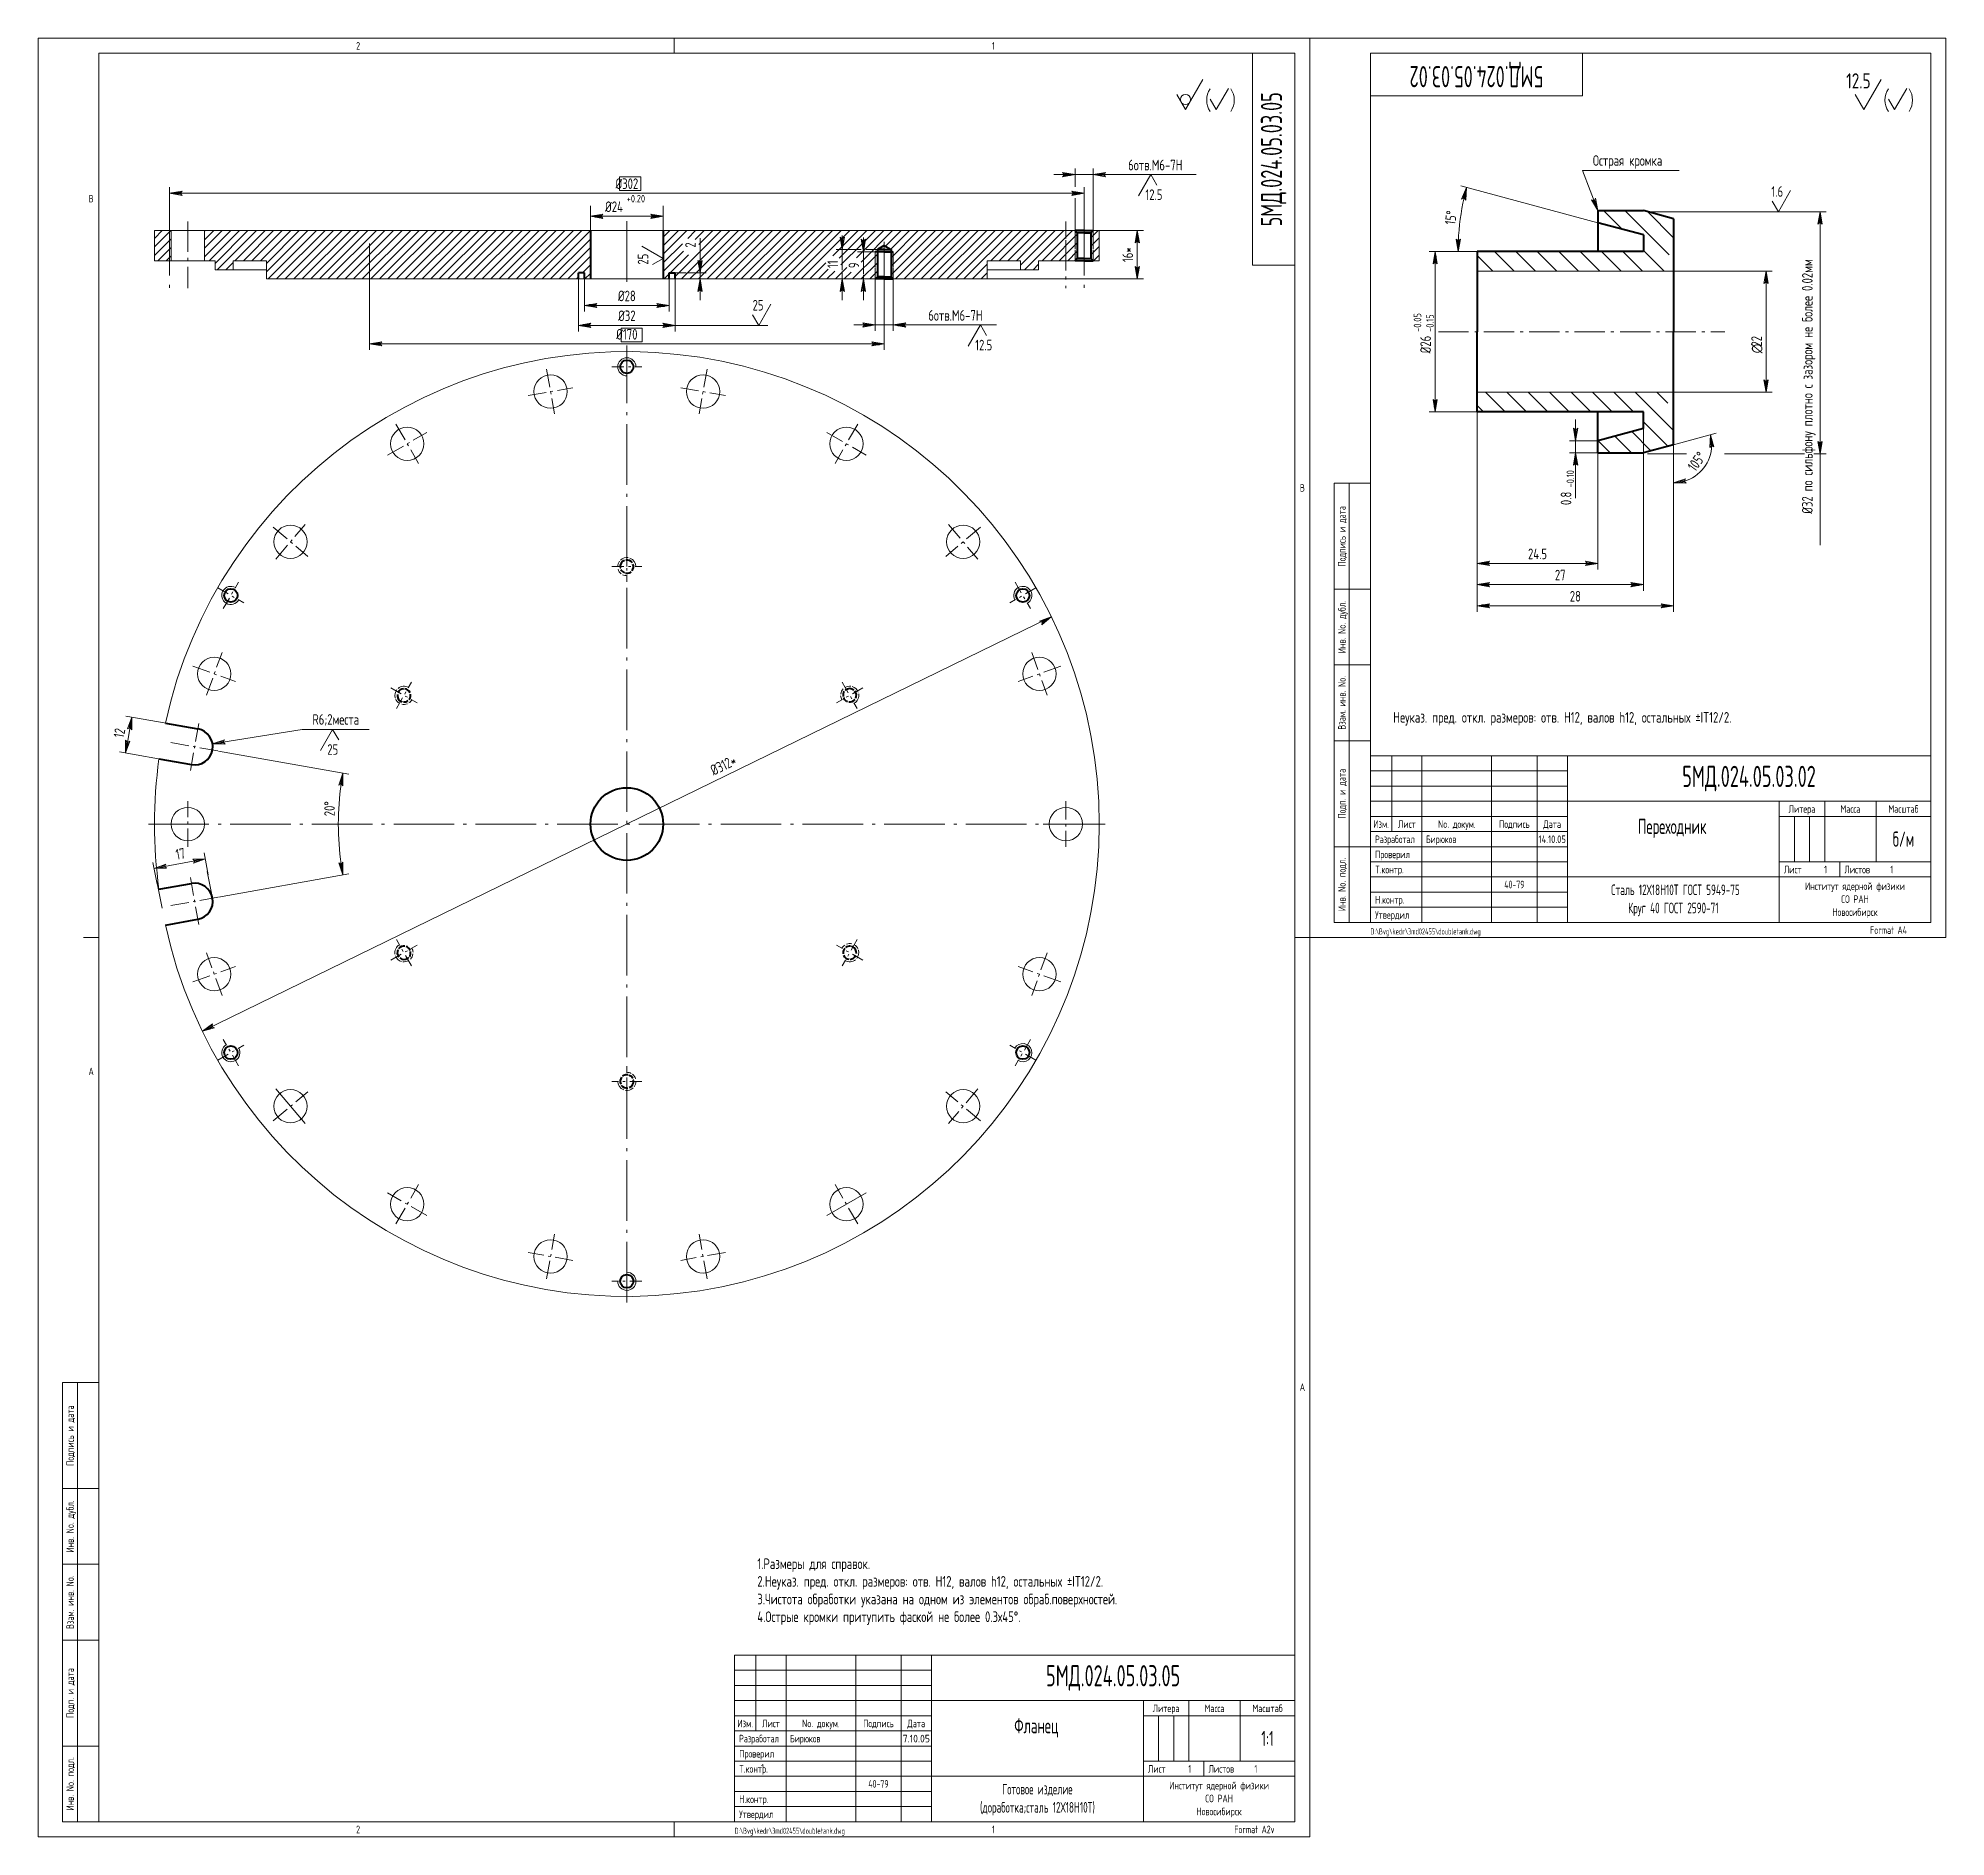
# Model space of a CAD drawing. Extents: x -414 to 4851, y -2165 to 1761.
# Drawn here: x 2164 to 2794, y 419 to 1013 of the extents above; entities that cross this region are included whole.
import ezdxf
from ezdxf.enums import TextEntityAlignment as Align

# ---------------------------------------------------------------- set-up
doc = ezdxf.new("R2010")
doc.units = 0
for name, pattern in [('S-P10', [15, 10, -2, 1, -2]), ('S-P20', [27, 20, -3, 1, -3]), ('S-P4', [7.8, 4, -1.5, 0.8, -1.5]), ('S-P6', [9.8, 6, -1.5, 0.8, -1.5])]:
    doc.linetypes.add(name, pattern=pattern)
for name, color, linetype, lineweight in [('1', 9, 'CONTINUOUS', 20), ('2', 2, 'CONTINUOUS', 50), ('DIM', 4, 'CONTINUOUS', 20), ('HATCH', 5, 'CONTINUOUS', 20), ('TR', 3, 'CONTINUOUS', 20)]:
    doc.layers.add(name, color=color, linetype=linetype, lineweight=lineweight)
doc.styles.add('SIMPLEX', font='simplex.shx', dxfattribs={"width": 0.7})
pattern_1 = [(45, (304.458, 103.8963), (-1.4142136, 1.4142136), [])]
pattern_2 = [(45, (-325.542, 103.8963), (-1.4142136, 1.4142136), [])]
pattern_3 = [(135, (8932.0785, -5245.069), (-3.535534, -3.535534), [])]

msp = doc.modelspace()

# ---------------------------------------------------------------- texts
at = {"layer": 'DIM', "style": 'SIMPLEX', "width": 0.7}
for s, p in [('2', (2269.29, 1009.44)), ('1', (2479.29, 1009.44)), ('2', (2269.29, 420.44)), ('1', (2479.29, 420.44))]:
    msp.add_text(s, height=2.5, dxfattribs=at).set_placement(p)
msp.add_text('12.5', height=5, dxfattribs=at).set_placement((2769.44, 996.64), align=Align.RIGHT)
for s, rotation, p in [('1.6', 360, (2740.56, 960.84)), ('25', 90, (2365.8, 942.06)), ('25', 360, (2403.83, 923.3))]:
    msp.add_text(s, height=3.5, rotation=rotation, dxfattribs=at).set_placement(p, align=Align.RIGHT)
for s, p in [('B', (2181.79, 960.23)), ('B', (2581.79, 864.74)), ('A', (2181.79, 672.04)), ('A', (2581.79, 567.74))]:
    msp.add_text(s, height=2.5, dxfattribs=at).set_placement(p, align=Align.MIDDLE)
msp.add_text('+0.20', height=2.474, dxfattribs=at).set_placement((2358.66, 958.27), align=Align.BOTTOM_LEFT)
for s, rotation, p in [('12.5', 360, (2529.94, 959.79)), ('12.5', 360, (2473.74, 910.14)), ('22', 90, (2733.53, 911.4)), ('∅', 90, (2733.53, 909.18)), ('25', 360, (2259.77, 776.57)), ('20°', 89.9, (2262.26, 756.3))]:
    msp.add_text(s, height=3.5, rotation=rotation, dxfattribs=at).set_placement(p)
msp.add_text('-0.05', height=2.474, rotation=90, dxfattribs=at).set_placement((2621.79, 916.26), align=Align.BOTTOM_LEFT)
for s, p in [('-0.15', (2622.67, 916.26)), ('-0.10', (2669.03, 864.88))]:
    msp.add_text(s, height=2.474, rotation=90, dxfattribs=at).set_placement(p, align=Align.TOP_LEFT)
for s, height, rotation, p in [('Подпись и дата', 2.5, 90, (2596.09, 848.74)), ('Инв. No. дубл.', 2.5, 90, (2596.09, 818.74)), ('Взам. инв. No.', 2.5, 90, (2596.09, 793.74)), ('%%c312*', 3.5, 26.02934, (2391.32, 771.56)), ('Подп. и дата', 2.5, 90, (2596.09, 763.74)), ('Инв. No. подл.', 2.5, 90, (2596.09, 733.74)), ('Подпись и дата', 2.5, 90, (2176.09, 551.74)), ('Инв. No. дубл.', 2.5, 90, (2176.09, 521.74)), ('Взам. инв. No.', 2.5, 90, (2176.09, 496.74)), ('Подп. и дата', 2.5, 90, (2176.09, 466.74)), ('Инв. No. подл.', 2.5, 90, (2176.09, 436.74))]:
    msp.add_text(s, height=height, rotation=rotation, dxfattribs=at).set_placement(p, align=Align.CENTER)
for s, height, p in [('R6;2места', 3.5, (2262.56, 786.51)), ('1', 2.5, (2403.52, 440.81))]:
    msp.add_text(s, height=height, dxfattribs=at).set_placement(p, align=Align.CENTER)
at = {"layer": 'DIM', "char_height": 3.5, "attachment_point": 5, "style": 'SIMPLEX'}
for s, insert in [('\\A1;6отв.М6-7Н', (2533.23, 971.34)), ('\\A1;%%c302', (2358.7, 965.18)), ('\\A1;%%c24', (2354.46, 957.57)), ('\\A1;%%c28', (2358.7, 928.11)), ('\\A1;%%c32', (2358.7, 921.55)), ('\\A1;6отв.М6-7Н', (2467.23, 921.69)), ('\\A1;%%c170', (2358.7, 915.44)), ('24.5', (2659.44, 842.93)), ('27', (2666.94, 835.93)), ('28', (2671.94, 828.93))]:
    msp.add_mtext(s, dxfattribs=dict(at, insert=insert))
for s, insert, rotation in [('\\A1;15°', (2630.82, 953.98), 82.41655), ('\\A1;2', (2379.72, 944.93), 90), ('\\A1;11', (2426.68, 938.59), 90), ('\\A1;9', (2433.68, 938.22), 90), ('\\A1;16*', (2524.12, 941.72), 90), ('\\fSimplex|b0|i0|c204|p2;%%c32 по сильфону плотно с зазором не более 0.02мм', (2749.02, 898.22), 90), ('%%c26', (2622.49, 912.06), 90), ('\\A1;105°', (2712.01, 873.45), 54.06239), ('\\A1;0.8', (2668.86, 861.26), 90), ('\\A1;12', (2191.12, 783.79), 79.91052), (' 17', (2210.47, 743.72), 10.5)]:
    msp.add_mtext(s, dxfattribs=dict(at, insert=insert, rotation=rotation))
at = {"layer": 'TR', "style": 'SIMPLEX', "width": 0.7}
msp.add_text('Острая кромка', height=3.5, dxfattribs=at).set_placement((2677.75, 971.08))
at = {"layer": 'TR', "char_height": 3.5, "width": 170, "attachment_point": 7, "style": 'SIMPLEX'}
for s, insert in [('\\A1;Неуказ. пред. откл. размеров: отв. H12, валов h12, остальных ±IT12/2.', (2611.79, 786.24)), ('\\A1;1.Размеры для справок.\\P2.Неуказ. пред. откл. размеров: отв. H12, валов h12, остальных ±IT12/2.\\P3.Чистота обработки указана на одном из элементов обраб.поверхностей.\\P4.Острые кромки притупить фаской не более 0.3х45%%d.', (2401.79, 489.24))]:
    msp.add_mtext(s, dxfattribs=dict(at, insert=insert))

# ---------------------------------------------------------------- blocks, each defined once
blk = doc.blocks.new('SHTAMP1')
at = {"layer": 'DIM', "color": 2}
for p, q in [((-185, 55), (0, 55)), ((-185, 55), (-185, 0)), ((-178, 55), (-178, 30)), ((-168, 55), (-168, 0)), ((-145, 55), (-145, 0)), ((-130, 55), (-130, 0)), ((-120, 55), (-120, 0)), ((-120, 40), (0, 40)), ((-50, 40), (-50, 0)), ((-35, 40), (-35, 20)), ((-18, 40), (-18, 20)), ((-185, 35), (-120, 35)), ((-50, 35), (0, 35)), ((-185, 30), (-120, 30)), ((-50, 20), (0, 20)), ((-30, 20), (-30, 15)), ((-120, 15), (0, 15))]:
    blk.add_line(p, q, dxfattribs=at)
at = {"layer": 'DIM'}
for p, q in [((-185, 50), (-120, 50)), ((-185, 45), (-120, 45)), ((-185, 40), (-120, 40)), ((-45, 35), (-45, 20)), ((-40, 35), (-40, 20)), ((-185, 25), (-120, 25)), ((-185, 20), (-120, 20)), ((-185, 15), (-120, 15)), ((-185, 10), (-120, 10)), ((-185, 5), (-120, 5))]:
    blk.add_line(p, q, dxfattribs=at)
at = {"layer": 'DIM', "style": 'SIMPLEX', "width": 0.6}
blk.add_text('1', height=2.5, dxfattribs=at).set_placement((-35.18, 16.2))
at = {"layer": 'DIM', "style": 'SIMPLEX', "width": 0.6, "flags": 8}
blk.add_attdef('ОБОЗНАЧЕНИЕ2', text='', height=7, dxfattribs=at).set_placement((-117, 60), align=Align.MIDDLE)
at = {"layer": 'DIM', "style": 'SIMPLEX', "width": 0.6}
for tag, height, p in [('ОБОЗНАЧЕНИЕ', 7, (-60, 47.5)), ('МАСШТАБ', 5, (-9, 27.5))]:
    blk.add_attdef(tag, text='', height=height, dxfattribs=at).set_placement(p, align=Align.MIDDLE)
at = {"layer": 'DIM', "style": 'SIMPLEX', "width": 0.910843}
blk.add_attdef('ДАТА', text='', height=2.5, dxfattribs=at).set_placement((-129.5, 26.2), (-120.5, 26.2), align=Align.FIT)
at = {"layer": 'DIM', "style": 'SIMPLEX', "width": 0.6}
blk.add_attdef('ТЕЛЕФОН', text='', height=2.5, dxfattribs=at).set_placement((-137.5, 12.5), align=Align.MIDDLE_CENTER)
for tag, p in [('ЛИСТОВ', (-13.32, 16.2)), ('FORMAT', (-20, -3.8))]:
    blk.add_attdef(tag, p, '', height=2.5, dxfattribs=at)
at = {"layer": 'TR', "style": 'SIMPLEX', "width": 0.7}
for s, p in [('Литера', (-42.5, 36.2)), ('Масса', (-26.5, 36.2)), ('Масштаб', (-9, 36.2)), ('Изм.', (-181.5, 31.2)), ('Лист', (-173, 31.2)), ('No. докум.', (-156.5, 31.2)), ('Подпись', (-137.5, 31.2)), ('Дата', (-125, 31.2)), ('Институт ядерной физики', (-25, 10.7)), ('СО РАН', (-25, 6.42)), ('Новосибирск', (-25, 2.13))]:
    blk.add_text(s, height=2.5, dxfattribs=at).set_placement(p, align=Align.CENTER)
at = {"layer": 'TR', "style": 'SIMPLEX'}
for s, width, p in [('Разработал', 0.6, (-183.5, 26.2)), ('Проверил', 0.7, (-183.5, 21.2)), ('T.контр.', 0.7, (-183.5, 16.2)), ('Лист', 0.7, (-48.5, 16.2)), ('Листов', 0.7, (-28.5, 16.2)), ('Н.контр.', 0.7, (-183.5, 6.2)), ('Утвердил', 0.7, (-183.5, 1.2))]:
    blk.add_text(s, height=2.5, dxfattribs=dict(at, width=width)).set_placement(p)
at = {"layer": 'TR', "style": 'SIMPLEX', "width": 0.6}
for tag, height, p in [('НАИМЕНОВАНИЕ', 5, (-85.35, 29.2)), ('НАИМЕНОВАНИЕ2', 5, (-85.35, 21.2)), ('СОРТАМЕНТ', 3.5, (-85, 3)), ('МАТЕРИАЛ', 3.5, (-85, 9))]:
    blk.add_attdef(tag, text='', height=height, dxfattribs=at).set_placement(p, align=Align.CENTER)
for tag, p, height in [('РАЗРАБОТАЛ', (-166.7, 26.2), 2.5), ('ПРОВЕРИЛ', (-166.7, 21.2), 2.5), ('НОРМОКОНТРОЛЬ', (-166.7, 6.2), 2.5), ('УТВЕРДИЛ', (-166.7, 1.2), 2.5), ('ФАЙЛ', (-185, -4), 2)]:
    blk.add_attdef(tag, p, '', height=height, dxfattribs=at)
blk = doc.blocks.new('LEADR')
at = {"layer": 'DIM'}
for p, q in [((-1.17, 0.2), (0, 0)), ((-1, 0), (-1.17, 0.2)), ((0, 0), (-1.17, -0.2)), ((-0.44, 0.07), (-1.06, 0.07)), ((0, 0), (-1, 0)), ((-1.17, -0.2), (-1, 0)), ((-0.44, -0.08), (-1.06, -0.08))]:
    blk.add_line(p, q, dxfattribs=at)

# ---------------------------------------------------------------- hatches: boundary and pattern name
at = {"layer": 'HATCH'}
h = msp.add_hatch(dxfattribs=at)
h.set_pattern_fill('U', color=256, scale=5, angle=135, style=0, pattern_type=0)
h.set_pattern_definition(pattern_3)
h.paths.add_polyline_path([(2639.5, 942.8), (2639.5, 936.3), (2704.39, 936.3), (2704.39, 938.3, -1), (2704.39, 942.3), (2704.39, 953.62), (2694.39, 956.3), (2679.39, 956.3), (2679.39, 952.3), (2694.39, 948.28), (2694.39, 942.8)])
h = msp.add_hatch(dxfattribs=at)
h.set_pattern_fill('U', color=256, scale=2, angle=45, style=0, pattern_type=0)
h.set_pattern_definition(pattern_1)
h.paths.add_polyline_path([(2202.7, 939.72), (2208.2, 939.72), (2208.2, 949.72), (2202.7, 949.72)])
h = msp.add_hatch(dxfattribs=at)
h.set_pattern_fill('U', color=256, scale=2, angle=45, style=0, pattern_type=0)
h.set_pattern_definition(pattern_1)
h.paths.add_polyline_path([(2342.7, 933.72), (2342.7, 935.72), (2344.7, 935.72), (2344.7, 933.72), (2346.7, 933.72), (2346.7, 949.72), (2219.2, 949.72), (2219.2, 939.72), (2222.7, 939.72), (2222.7, 936.72), (2228.7, 936.72), (2228.7, 939.72), (2239.7, 939.72), (2239.7, 933.72)])
h = msp.add_hatch(dxfattribs=at)
h.set_pattern_fill('U', color=256, scale=2, angle=45, style=0, pattern_type=0)
h.set_pattern_definition(pattern_2)
h.paths.add_polyline_path([(2436.13, 946.81), (2436.83, 946.21), (2437.53, 946.81), (2436.83, 942.72), (2440.7, 942.72), (2441.45, 942.72), (2441.45, 943.47), (2443.7, 944.76), (2445.95, 943.47), (2445.95, 934.47), (2446.7, 933.72), (2477.7, 933.72), (2477.7, 939.72), (2488.7, 939.72), (2488.7, 936.72), (2494.7, 936.72), (2494.7, 939.72), (2506.7, 939.72), (2507.45, 940.47), (2507.45, 948.97), (2506.7, 949.72), (2370.7, 949.72), (2370.7, 933.72), (2372.7, 933.72), (2372.7, 935.72), (2374.7, 935.72), (2374.7, 933.72), (2382.87, 933.72), (2382.87, 935.72), (2382.17, 939.81), (2382.87, 939.21), (2383.57, 939.81), (2382.87, 935.72), (2382.87, 933.72), (2384.87, 933.72), (2440.7, 933.72), (2441.45, 934.47), (2441.45, 942.72), (2440.7, 942.72), (2436.83, 942.72)])
h.paths.add_polyline_path([(2376.89, 944.47, -1), (2382.51, 944.47, -1)], flags=16)
h.paths.add_polyline_path([(2429.46, 938.81, -1), (2424.43, 938.81, -1)], flags=16)
h.paths.add_polyline_path([(2429.83, 943.47), (2429.13, 947.56), (2429.83, 946.96), (2430.53, 947.56)], flags=16)
h.paths.add_polyline_path([(2436.24, 938.31, -1), (2431.22, 938.31, -1)], flags=16)
h.paths.add_polyline_path([(2424.06, 936.49), (2424.06, 940.69), (2429.31, 940.69), (2429.31, 936.49)], flags=24)
h.paths.add_polyline_path([(2431.06, 936.58), (2431.06, 939.85), (2436.31, 939.85), (2436.31, 936.58)], flags=24)
h.paths.add_polyline_path([(2377.09, 943.24), (2377.09, 946.62), (2382.34, 946.62), (2382.34, 943.24)], flags=24)
h = msp.add_hatch(dxfattribs=at)
h.set_pattern_fill('U', color=256, scale=2, angle=45, style=0, pattern_type=0)
h.set_pattern_definition(pattern_2)
h.paths.add_polyline_path([(2514.7, 949.72), (2512.7, 949.72), (2511.95, 948.97), (2511.95, 940.47), (2512.7, 939.72), (2514.7, 939.72)])
h = msp.add_hatch(dxfattribs=at)
h.set_pattern_fill('U', color=256, scale=5, angle=135, style=0, pattern_type=0)
h.set_pattern_definition(pattern_3)
h.paths.add_polyline_path([(2639.5, 896.3), (2639.5, 889.8), (2694.39, 889.8), (2694.39, 884.32), (2679.39, 880.3), (2679.39, 876.3), (2694.39, 876.3), (2704.39, 878.98), (2704.39, 890.3, -1), (2704.39, 894.3), (2704.39, 896.3)])

# ---------------------------------------------------------------- linework, layer by layer
at = {"layer": '1', "linetype": 'S-P20'}
for p, q in [((2207.7, 954.81), (2207.7, 930.16)), ((2358.7, 952.78), (2358.7, 930.16)), ((2509.7, 954.81), (2509.7, 930.16)), ((2273.7, 945.43), (2273.7, 930.16)), ((2443.7, 946.02), (2443.7, 930.16)), ((2358.7, 595.72), (2358.7, 911.72)), ((2200.7, 753.72), (2516.7, 753.72))]:
    msp.add_line(p, q, dxfattribs=at)
at = {"layer": '1', "linetype": 'S-P10'}
for p, q in [((2213.7, 952.72), (2213.7, 930.72)), ((2503.7, 952.72), (2503.7, 947.08)), ((2503.7, 946.49), (2503.7, 930.72)), ((2626.7, 916.3), (2721.35, 916.3))]:
    msp.add_line(p, q, dxfattribs=at)
at = {"layer": '1'}
for p, q in [((2358.7, 949.72), (2202.7, 949.72)), ((2202.7, 949.72), (2202.7, 939.72)), ((2208.2, 949.72), (2208.2, 939.72)), ((2219.2, 939.72), (2219.2, 949.72)), ((2358.7, 949.72), (2514.7, 949.72)), ((2506.7, 943.65), (2506.7, 949.72)), ((2512.7, 943.65), (2512.7, 949.72)), ((2514.7, 949.72), (2514.7, 939.72)), ((2222.7, 939.72), (2202.7, 939.72)), ((2222.7, 939.72), (2222.7, 936.72)), ((2222.7, 938.72), (2222.7, 936.72)), ((2239.7, 939.72), (2228.7, 939.72)), ((2228.7, 939.72), (2228.7, 936.72)), ((2239.7, 939.72), (2239.7, 933.72)), ((2440.7, 937.65), (2440.7, 942.72)), ((2446.7, 937.65), (2446.7, 942.72)), ((2477.7, 939.72), (2477.7, 933.72)), ((2477.7, 939.72), (2488.7, 939.72)), ((2488.7, 939.72), (2488.7, 936.72)), ((2494.7, 939.72), (2514.7, 939.72)), ((2494.7, 939.72), (2494.7, 936.72)), ((2506.7, 939.72), (2506.7, 943.37)), ((2512.7, 939.72), (2512.7, 943.37)), ((2239.7, 936.72), (2222.7, 936.72)), ((2239.7, 936.72), (2222.7, 936.72)), ((2358.7, 933.72), (2239.7, 933.72)), ((2358.7, 933.72), (2477.7, 933.72)), ((2440.7, 933.72), (2440.7, 937.37)), ((2446.7, 933.72), (2446.7, 937.37)), ((2477.7, 936.72), (2494.7, 936.72)), ((2252.44, 654.77), (2242.8, 666.26)), ((2437.69, 631.89), (2424.7, 624.39))]:
    msp.add_line(p, q, dxfattribs=at)
at = {"layer": '1', "color": 2}
for p, q in [((2639.5, 936.3), (2704.39, 936.3)), ((2639.5, 896.3), (2704.39, 896.3))]:
    msp.add_line(p, q, dxfattribs=at)
at = {"layer": '1', "linetype": 'S-P6'}
for p, q in [((2332.22, 903.9), (2334.82, 889.13)), ((2385.18, 903.9), (2382.57, 889.13)), ((2326.13, 895.21), (2340.9, 897.81)), ((2376.49, 897.81), (2391.26, 895.21)), ((2279.7, 875.54), (2292.69, 883.04)), ((2282.45, 885.78), (2289.95, 872.79)), ((2424.7, 883.04), (2437.69, 875.54)), ((2434.95, 885.78), (2427.45, 872.79)), ((2241.88, 851.74), (2253.37, 842.1)), ((2242.8, 841.17), (2252.44, 852.66)), ((2475.52, 851.74), (2464.03, 842.1)), ((2464.95, 852.66), (2474.6, 841.17)), ((2219.88, 796.26), (2225.01, 810.36)), ((2492.39, 810.36), (2497.52, 796.26)), ((2215.39, 805.87), (2229.49, 800.74)), ((2502, 805.87), (2487.91, 800.74)), ((2214.55, 771.36), (2217.37, 787.11)), ((2208.09, 780.65), (2223.84, 777.83)), ((2213.7, 746.22), (2213.7, 761.22)), ((2503.7, 761.22), (2503.7, 746.22)), ((2511.2, 753.72), (2496.2, 753.72)), ((2214.55, 736.07), (2217.37, 720.32)), ((2208.09, 726.79), (2223.84, 729.6)), ((2215.39, 701.56), (2229.49, 706.69)), ((2225.01, 697.07), (2219.88, 711.17)), ((2502, 701.56), (2487.91, 706.69)), ((2497.52, 711.17), (2492.39, 697.07)), ((2241.88, 655.69), (2253.37, 665.33)), ((2475.52, 655.69), (2464.03, 665.33)), ((2474.6, 666.26), (2464.95, 654.77)), ((2292.69, 624.39), (2279.7, 631.89)), ((2282.45, 621.65), (2289.95, 634.64)), ((2434.95, 621.65), (2427.45, 634.64)), ((2332.22, 603.53), (2334.82, 618.3)), ((2385.18, 603.53), (2382.57, 618.3)), ((2340.9, 609.62), (2326.13, 612.22)), ((2391.26, 612.22), (2376.49, 609.62))]:
    msp.add_line(p, q, dxfattribs=at)
at = {"layer": '1', "linetype": 'S-P4'}
for p, q in [((2353.7, 904.72), (2363.7, 904.72)), ((2353.7, 838.72), (2363.7, 838.72)), ((2358.7, 843.72), (2358.7, 833.72)), ((2223.6, 831.72), (2232.26, 826.72)), ((2225.43, 824.89), (2230.43, 833.55)), ((2493.8, 831.72), (2485.14, 826.72)), ((2486.97, 833.55), (2491.97, 824.89)), ((2282.59, 791.89), (2287.59, 800.55)), ((2429.81, 800.55), (2434.81, 791.89)), ((2280.76, 798.72), (2289.42, 793.72)), ((2436.64, 798.72), (2427.98, 793.72)), ((2280.76, 708.72), (2289.42, 713.72)), ((2287.59, 706.89), (2282.59, 715.55)), ((2436.64, 708.72), (2427.98, 713.72)), ((2434.81, 715.55), (2429.81, 706.89)), ((2223.6, 675.72), (2232.26, 680.72)), ((2230.43, 673.89), (2225.43, 682.55)), ((2493.8, 675.72), (2485.14, 680.72)), ((2491.97, 682.55), (2486.97, 673.89)), ((2363.7, 668.72), (2353.7, 668.72)), ((2358.7, 663.72), (2358.7, 673.72)), ((2363.7, 602.72), (2353.7, 602.72))]:
    msp.add_line(p, q, dxfattribs=at)
at = {"layer": '1', "flags": 128}
for points in [[(2356.32, 962.93), (2363.28, 962.93), (2363.28, 967.44), (2356.32, 967.44)], [(2356.77, 913), (2363.73, 913), (2363.73, 917.51), (2356.77, 917.51)]]:
    msp.add_lwpolyline(points, close=True, dxfattribs=at)
at = {"layer": '1'}
for centre in [(2333.52, 896.51), (2383.88, 896.51), (2286.2, 879.29), (2431.2, 879.29), (2247.62, 846.92), (2469.77, 846.92), (2222.44, 803.31), (2494.95, 803.31), (2213.7, 753.72), (2503.7, 753.72), (2222.44, 704.12), (2494.95, 704.12), (2247.62, 660.51), (2469.77, 660.51), (2286.2, 628.14), (2431.2, 628.14), (2333.52, 610.92), (2383.88, 610.92)]:
    msp.add_circle(centre, 5.5, dxfattribs=at)
for centre, radius, start, end in [((2358.7, 753.72), 156, 192.342, 167.658), ((2358.7, 904.72), 3, 0, 270), ((2358.7, 838.72), 3, 142.80437, 180.92788), ((2358.7, 838.72), 3, 195.64867, 231.92178), ((2358.7, 838.72), 3, 80.97402, 135.21088), ((2358.7, 838.72), 3, 0, 69.70014), ((2227.93, 829.22), 3, 60, 330), ((2358.7, 838.72), 3, 242.47185, 270), ((2489.47, 829.22), 3, 300, 210), ((2285.09, 796.22), 3, 140.97402, 195.21088), ((2285.09, 796.22), 3, 202.80437, 240.92788), ((2285.09, 796.22), 3, 60, 129.70014), ((2285.09, 796.22), 3, 302.47185, 330), ((2432.31, 796.22), 3, 182.47185, 210), ((2432.31, 796.22), 3, 135.64867, 171.92178), ((2432.31, 796.22), 3, 82.80437, 120.92788), ((2432.31, 796.22), 3, 20.97402, 75.21088), ((2432.31, 796.22), 3, 300, 9.70014), ((2285.09, 796.22), 3, 255.64867, 291.92178), ((2358.7, 753.72), 156, 172.06646, 187.93354), ((2285.09, 711.22), 3, 120, 189.70014), ((2285.09, 711.22), 3, 2.47185, 30), ((2432.31, 711.22), 3, 122.47185, 150), ((2432.31, 711.22), 3, 75.64867, 111.92178), ((2432.31, 711.22), 3, 22.80437, 60.92788), ((2432.31, 711.22), 3, 320.97402, 15.21088), ((2285.09, 711.22), 3, 200.97402, 255.21088), ((2285.09, 711.22), 3, 262.80437, 300.92788), ((2285.09, 711.22), 3, 315.64867, 351.92178), ((2432.31, 711.22), 3, 240, 309.70014), ((2227.93, 678.22), 3, 120, 30), ((2489.47, 678.22), 3, 240, 150), ((2358.7, 668.72), 3, 180, 249.70014), ((2358.7, 668.72), 3, 62.47185, 90), ((2358.7, 668.72), 3, 15.64867, 51.92178), ((2358.7, 668.72), 3, 322.80437, 0.92788), ((2358.7, 668.72), 3, 260.97402, 315.21088), ((2358.7, 602.72), 3, 180, 90)]:
    msp.add_arc(centre, radius, start, end, dxfattribs=at)
at = {"layer": '2'}
for p, q in [((2679.39, 956.3), (2679.39, 942.8)), ((2679.39, 956.3), (2694.39, 956.3)), ((2694.39, 948.28), (2679.39, 952.3)), ((2704.39, 953.62), (2694.39, 956.3)), ((2704.39, 953.62), (2704.39, 916.3)), ((2346.7, 949.72), (2346.7, 933.72)), ((2370.7, 949.72), (2370.7, 933.72)), ((2509.7, 949.72), (2506.7, 949.72)), ((2506.7, 949.72), (2507.45, 948.97)), ((2507.45, 948.97), (2507.45, 940.47)), ((2509.7, 948.97), (2507.45, 948.97)), ((2509.7, 949.72), (2512.7, 949.72)), ((2509.7, 948.97), (2511.95, 948.97)), ((2512.7, 949.72), (2511.95, 948.97)), ((2511.95, 948.97), (2511.95, 940.47)), ((2694.39, 948.28), (2694.39, 942.8)), ((2443.7, 942.72), (2440.7, 942.72)), ((2443.7, 944.76), (2441.45, 943.47)), ((2441.45, 943.47), (2441.45, 934.47)), ((2443.7, 943.47), (2441.45, 943.47)), ((2443.7, 944.76), (2445.95, 943.47)), ((2443.7, 943.47), (2445.95, 943.47)), ((2443.7, 942.72), (2446.7, 942.72)), ((2445.95, 943.47), (2445.95, 934.47)), ((2507.45, 940.47), (2506.7, 939.72)), ((2509.7, 939.72), (2506.7, 939.72)), ((2509.7, 940.47), (2507.45, 940.47)), ((2509.7, 940.47), (2511.95, 940.47)), ((2509.7, 939.72), (2512.7, 939.72)), ((2511.95, 940.47), (2512.7, 939.72)), ((2694.39, 942.8), (2639.5, 942.8)), ((2639.5, 942.8), (2639.5, 936.3)), ((2344.7, 935.72), (2342.7, 935.72)), ((2342.7, 933.72), (2342.7, 935.72)), ((2344.7, 933.72), (2344.7, 935.72)), ((2372.7, 935.72), (2374.7, 935.72)), ((2372.7, 933.72), (2372.7, 935.72)), ((2374.7, 933.72), (2374.7, 935.72)), ((2441.45, 934.47), (2440.7, 933.72)), ((2443.7, 933.72), (2440.7, 933.72)), ((2443.7, 934.47), (2441.45, 934.47)), ((2443.7, 934.47), (2445.95, 934.47)), ((2443.7, 933.72), (2446.7, 933.72)), ((2445.95, 934.47), (2446.7, 933.72)), ((2639.5, 936.3), (2639.5, 916.3)), ((2639.5, 896.3), (2639.5, 916.3)), ((2704.39, 878.98), (2704.39, 916.3)), ((2639.5, 889.8), (2639.5, 896.3)), ((2694.39, 889.8), (2639.5, 889.8)), ((2679.39, 876.3), (2679.39, 889.8)), ((2694.39, 884.32), (2694.39, 889.8)), ((2694.39, 884.32), (2679.39, 880.3)), ((2679.39, 876.3), (2694.39, 876.3)), ((2704.39, 878.98), (2694.39, 876.3)), ((2206.3, 787.06), (2217.02, 785.14)), ((2204.19, 775.25), (2214.91, 773.33)), ((2204.19, 775.25), (2214.91, 773.33)), ((2204.19, 732.18), (2214.91, 734.1)), ((2206.3, 720.37), (2217.02, 722.29))]:
    msp.add_line(p, q, dxfattribs=at)
for centre, radius in [((2358.7, 904.72), 2.2), ((2227.93, 829.22), 2.2), ((2489.47, 829.22), 2.2), ((2358.7, 753.72), 12), ((2227.93, 678.22), 2.2), ((2489.47, 678.22), 2.2), ((2358.7, 602.72), 2.2)]:
    msp.add_circle(centre, radius, dxfattribs=at)
for centre, radius, start, end in [((2358.7, 838.72), 2.2, 111.98414, 188.33404), ((2358.7, 838.72), 2.2, 189.31419, 193.66241), ((2358.7, 838.72), 2.2, 33.39316, 97.94817), ((2358.7, 838.72), 2.2, 322.09993, 22.99183), ((2358.7, 838.72), 2.2, 204.72359, 250.08614), ((2358.7, 838.72), 2.2, 259.45587, 298.87652), ((2358.7, 838.72), 2.2, 299.32857, 309.19177), ((2285.09, 796.22), 2.2, 171.98414, 248.33404), ((2285.09, 796.22), 2.2, 93.39316, 157.94817), ((2285.09, 796.22), 2.2, 249.31419, 253.66241), ((2285.09, 796.22), 2.2, 264.72359, 310.08614), ((2285.09, 796.22), 2.2, 22.09993, 82.99183), ((2285.09, 796.22), 2.2, 319.45587, 358.87652), ((2285.09, 796.22), 2.2, 359.32857, 9.19177), ((2432.31, 796.22), 2.2, 144.72359, 190.08614), ((2432.31, 796.22), 2.2, 199.45587, 238.87652), ((2432.31, 796.22), 2.2, 129.31419, 133.66241), ((2432.31, 796.22), 2.2, 51.98414, 128.33404), ((2432.31, 796.22), 2.2, 239.32857, 249.19177), ((2432.31, 796.22), 2.2, 262.09993, 322.99183), ((2432.31, 796.22), 2.2, 333.39316, 37.94817), ((2215.96, 779.24), 6, 259.86223, 79.86223), ((2215.96, 728.19), 6, 280.13777, 100.13777), ((2285.09, 711.22), 2.2, 153.39316, 217.94817), ((2285.09, 711.22), 2.2, 82.09993, 142.99183), ((2285.09, 711.22), 2.2, 59.32857, 69.19177), ((2285.09, 711.22), 2.2, 19.45587, 58.87652), ((2432.31, 711.22), 2.2, 139.45587, 178.87652), ((2432.31, 711.22), 2.2, 84.72359, 130.08614), ((2432.31, 711.22), 2.2, 69.31419, 73.66241), ((2432.31, 711.22), 2.2, 351.98414, 68.33404), ((2285.09, 711.22), 2.2, 231.98414, 308.33404), ((2285.09, 711.22), 2.2, 309.31419, 313.66241), ((2285.09, 711.22), 2.2, 324.72359, 10.08614), ((2432.31, 711.22), 2.2, 179.32857, 189.19177), ((2432.31, 711.22), 2.2, 202.09993, 262.99183), ((2432.31, 711.22), 2.2, 273.39316, 337.94817), ((2358.7, 668.72), 2.2, 142.09993, 202.99183), ((2358.7, 668.72), 2.2, 119.32857, 129.19177), ((2358.7, 668.72), 2.2, 79.45587, 118.87652), ((2358.7, 668.72), 2.2, 24.72359, 70.08614), ((2358.7, 668.72), 2.2, 291.98414, 8.33404), ((2358.7, 668.72), 2.2, 9.31419, 13.66241), ((2358.7, 668.72), 2.2, 213.39316, 277.94817)]:
    msp.add_arc(centre, radius, start, end, dxfattribs=at)
at = {"layer": 'DIM'}
for p, q in [((2374.29, 1008.24), (2374.29, 1013.24)), ((2207.7, 954.81), (2207.7, 964.03)), ((2503.2, 968.19), (2499.7, 968.19)), ((2506.7, 964.17), (2506.7, 970.19)), ((2506.7, 968.19), (2512.7, 968.19)), ((2509.7, 954.81), (2509.7, 964.03)), ((2512.7, 949.72), (2512.7, 970.19)), ((2516.2, 968.19), (2546.76, 968.19)), ((2679.39, 952.3), (2634.08, 964.44)), ((2679.39, 956.3), (2674.25, 969.5)), ((2674.25, 969.5), (2706.27, 969.5)), ((2211.2, 962.03), (2506.2, 962.03)), ((2346.7, 949.72), (2346.7, 957.91)), ((2370.7, 949.72), (2370.7, 957.91)), ((2506.7, 949.72), (2506.7, 960.41)), ((2350.2, 954.42), (2367.2, 954.42)), ((2695.71, 955.94), (2754.75, 955.94)), ((2752.75, 952.44), (2752.75, 879.44)), ((2382.87, 939.22), (2382.87, 947.15)), ((2429.83, 946.97), (2429.83, 948.1)), ((2436.83, 946.22), (2436.83, 947.43)), ((2514.7, 949.72), (2529.27, 949.72)), ((2527.27, 937.22), (2527.27, 946.22)), ((2436.08, 943.47), (2427.83, 943.47)), ((2429.83, 936.63), (2429.83, 943.47)), ((2440.7, 942.72), (2434.83, 942.72)), ((2436.83, 935.46), (2436.83, 942.72)), ((2441.45, 943.47), (2437.75, 943.47)), ((2631.23, 942.8), (2623.64, 942.8)), ((2625.64, 939.3), (2625.64, 893.3)), ((2639.5, 942.8), (2631.23, 942.8)), ((2342.7, 933.72), (2342.7, 916.4)), ((2344.7, 933.72), (2344.7, 922.96)), ((2372.7, 933.72), (2372.7, 922.96)), ((2374.7, 935.72), (2378.31, 935.72)), ((2374.7, 933.72), (2374.7, 916.4)), ((2374.7, 933.72), (2384.87, 933.72)), ((2378.83, 935.72), (2384.87, 935.72)), ((2382.87, 933.72), (2382.87, 935.72)), ((2440.7, 933.72), (2427.83, 933.72)), ((2429.83, 933.72), (2429.83, 936.21)), ((2440.7, 933.72), (2434.83, 933.72)), ((2436.83, 933.72), (2436.83, 935.04)), ((2440.7, 933.72), (2440.7, 916.54)), ((2446.7, 933.72), (2446.7, 916.54)), ((2477.7, 933.72), (2529.27, 933.72)), ((2704.39, 936.3), (2736.93, 936.3)), ((2734.93, 899.8), (2734.93, 932.8)), ((2273.7, 930.16), (2273.7, 910.29)), ((2382.87, 930.22), (2382.87, 926.72)), ((2429.83, 930.22), (2429.83, 926.72)), ((2436.83, 930.22), (2436.83, 926.72)), ((2443.7, 930.16), (2443.7, 910.29)), ((2348.2, 924.96), (2369.2, 924.96)), ((2346.2, 918.4), (2371.2, 918.4)), ((2374.7, 918.4), (2405.26, 918.4)), ((2437.2, 918.54), (2433.7, 918.54)), ((2440.7, 918.54), (2446.7, 918.54)), ((2450.2, 918.54), (2480.76, 918.54)), ((2277.2, 912.29), (2440.2, 912.29)), ((2704.39, 896.3), (2736.93, 896.3)), ((2639.5, 889.8), (2623.64, 889.8)), ((2639.5, 889.8), (2639.5, 823.78)), ((2639.5, 889.8), (2639.5, 844.78)), ((2639.5, 889.8), (2639.5, 830.78)), ((2639.5, 889.8), (2639.5, 837.78)), ((2672.01, 883.8), (2672.01, 887.3)), ((2694.39, 884.32), (2694.39, 830.78)), ((2704.39, 878.98), (2718.46, 882.75)), ((2679.39, 880.3), (2670.01, 880.3)), ((2679.39, 876.3), (2670.01, 876.3)), ((2672.01, 880.3), (2672.01, 876.3)), ((2679.39, 876.3), (2679.39, 837.78)), ((2695.71, 875.94), (2708.66, 875.94)), ((2704.39, 878.98), (2704.39, 823.78)), ((2721.17, 875.94), (2747.56, 875.94)), ((2750.65, 875.94), (2754.75, 875.94)), ((2752.75, 875.94), (2752.75, 845.86)), ((2672.01, 872.8), (2672.01, 861.37)), ((2643, 839.78), (2675.89, 839.78)), ((2643, 832.78), (2690.89, 832.78)), ((2643, 825.78), (2700.89, 825.78)), ((2498.87, 822.17), (2218.52, 685.26)), ((2211.64, 786.11), (2193.28, 789.38)), ((2193.77, 780.65), (2194.68, 785.82)), ((2221.89, 780.18), (2251.5, 784.97)), ((2251.5, 784.97), (2273.62, 784.97)), ((2209.55, 774.29), (2191.18, 777.56)), ((2223.84, 777.83), (2266.88, 770.14)), ((2220.49, 736.96), (2219.16, 744.16)), ((2203.54, 733.82), (2202.2, 741.01)), ((2206.01, 739.69), (2216.08, 741.56)), ((2220.1, 738.07), (2221.87, 729.25)), ((2223.84, 729.6), (2266.88, 737.29)), ((2203.43, 734.73), (2205.2, 725.9)), ((2184.29, 716.24), (2179.29, 716.24)), ((2579.29, 716.24), (2584.29, 716.24)), ((2374.29, 424.24), (2374.29, 419.24))]:
    msp.add_line(p, q, dxfattribs=at)
at = {"layer": 'DIM', "color": 2}
for p, q in [((2592.29, 721.24), (2592.29, 866.24)), ((2604.29, 866.24), (2592.29, 866.24)), ((2597.29, 721.24), (2597.29, 866.24)), ((2604.29, 831.24), (2592.29, 831.24)), ((2604.29, 806.24), (2592.29, 806.24)), ((2604.29, 781.24), (2592.29, 781.24)), ((2604.29, 746.24), (2592.29, 746.24)), ((2604.29, 721.24), (2592.29, 721.24)), ((2172.29, 424.24), (2172.29, 569.24)), ((2184.29, 569.24), (2172.29, 569.24)), ((2177.29, 424.24), (2177.29, 569.24)), ((2184.29, 534.24), (2172.29, 534.24)), ((2184.29, 509.24), (2172.29, 509.24)), ((2184.29, 484.24), (2172.29, 484.24)), ((2184.29, 449.24), (2172.29, 449.24)), ((2184.29, 424.24), (2172.29, 424.24))]:
    msp.add_line(p, q, dxfattribs=at)
at = {"layer": 'DIM'}
for points in [[(2164.29, 419.24), (2164.29, 1013.24), (2584.29, 1013.24), (2584.29, 419.24)], [(2584.29, 716.24), (2584.29, 1013.24), (2794.29, 1013.24), (2794.29, 716.24)]]:
    msp.add_lwpolyline(points, close=True, dxfattribs=at)
at = {"layer": 'DIM', "color": 2}
for points in [[(2184.29, 424.24), (2184.29, 1008.24), (2579.29, 1008.24), (2579.29, 424.24)], [(2604.29, 721.24), (2604.29, 1008.24), (2789.29, 1008.24), (2789.29, 721.24)]]:
    msp.add_lwpolyline(points, close=True, dxfattribs=at)
for points in [[(2565.29, 1008.24), (2565.29, 938.24), (2579.29, 938.24)], [(2604.29, 994.24), (2674.29, 994.24), (2674.29, 1008.24)]]:
    msp.add_lwpolyline(points, dxfattribs=at)
at = {"layer": 'DIM', "flags": 128}
for points in [[(2540.3, 994.64), (2543.19, 989.64), (2548.96, 999.64)], [(2551.32, 993.14), (2553.34, 989.64), (2557.38, 996.64)], [(2764.3, 994.64), (2767.19, 989.64), (2772.96, 999.64)], [(2775.32, 993.14), (2777.34, 989.64), (2781.38, 996.64)], [(2533.71, 964.69), (2531.69, 968.19), (2527.65, 961.19)], [(2736.96, 959.44), (2738.99, 955.94), (2743.03, 962.94)], [(2367.2, 938.47), (2370.7, 940.49), (2363.7, 944.53)], [(2400.23, 921.9), (2402.25, 918.4), (2406.29, 925.4)], [(2477.51, 915.04), (2475.49, 918.54), (2471.45, 911.54)], [(2263.54, 781.47), (2261.52, 784.97), (2257.48, 777.97)]]:
    msp.add_lwpolyline(points, dxfattribs=at)
at = {"layer": 'DIM'}
msp.add_circle((2543.19, 992.98), 1.67, dxfattribs=at)
for centre, radius, start, end in [((2556.84, 992.79), 6.65, 146, 214), ((2552.64, 992.79), 6.65, 326, 34), ((2780.84, 992.79), 6.65, 146, 214), ((2776.64, 992.79), 6.65, 326, 34), ((2714.84, 942.8), 81.61, 167.45731, 177.54269), ((2704.39, 878.98), 12.57, 286.00522, 358.99478), ((2358.76, 753.72), 95.34, 171.97026, 188.02974)]:
    msp.add_arc(centre, radius, start, end, dxfattribs=at)

# ---------------------------------------------------------------- block references
ref = msp.add_blockref('SHTAMP1', (2789.29, 721.24), dxfattribs=at)
ref.add_attrib('ФАЙЛ', 'D:\\Bvg\\kedr\\3md02455\\doubletank.dwg', (2604.29, 717.24), dxfattribs={"layer": 'TR', "height": 2, "style": 'SIMPLEX', "width": 0.6})
ref.add_attrib('РАЗРАБОТАЛ', 'Бирюков', (2622.59, 747.44), dxfattribs={"layer": 'TR', "height": 2.5, "style": 'SIMPLEX', "width": 0.6})
ref.add_attrib('ТЕЛЕФОН', '40-79', dxfattribs={"height": 2.5, "style": 'SIMPLEX', "width": 0.6}).set_placement((2651.79, 733.74), align=Align.MIDDLE_CENTER)
ref.add_attrib('ДАТА', '14.10.05', dxfattribs={"height": 2.5, "style": 'SIMPLEX', "width": 0.6}).set_placement((2659.79, 747.44), (2668.79, 747.44), align=Align.FIT)
ref.add_attrib('ОБОЗНАЧЕНИЕ', '5МД.024.05.03.02', dxfattribs={"height": 7, "style": 'SIMPLEX', "width": 0.6}).set_placement((2729.29, 768.74), align=Align.MIDDLE)
ref.add_attrib('МАСШТАБ', 'б/м', dxfattribs={"height": 5, "style": 'SIMPLEX', "width": 0.6}).set_placement((2780.29, 748.74), align=Align.MIDDLE)
ref.add_attrib('НАИМЕНОВАНИЕ', 'Переходник', dxfattribs={"layer": 'TR', "height": 5, "style": 'SIMPLEX', "width": 0.6}).set_placement((2703.94, 750.44), align=Align.CENTER)
ref.add_attrib('МАТЕРИАЛ', ' Сталь 12Х18Н10Т ГОСТ 5949-75', dxfattribs={"layer": 'TR', "height": 3.5, "style": 'SIMPLEX', "width": 0.6}).set_placement((2704.29, 730.24), align=Align.CENTER)
ref.add_attrib('СОРТАМЕНТ', 'Круг 40 ГОСТ 2590-71', dxfattribs={"layer": 'TR', "height": 3.5, "style": 'SIMPLEX', "width": 0.6}).set_placement((2704.29, 724.24), align=Align.CENTER)
ref.add_attrib('ЛИСТОВ', '1', (2775.96, 737.44), dxfattribs={"height": 2.5, "style": 'SIMPLEX', "width": 0.6})
ref.add_attrib('FORMAT', 'Format A4', (2769.29, 717.44), dxfattribs={"height": 2.5, "style": 'SIMPLEX', "width": 0.6})
ref.add_attrib('ОБОЗНАЧЕНИЕ2', '5МД.024.05.03.02', dxfattribs={"height": 7, "rotation": 180, "style": 'SIMPLEX', "width": 0.6, "flags": 8}).set_placement((2639.29, 1001.24), align=Align.MIDDLE)
ref = msp.add_blockref('SHTAMP1', (2579.29, 424.24), dxfattribs=at)
ref.add_attrib('ФАЙЛ', 'D:\\Bvg\\kedr\\3md02455\\doubletank.dwg', (2394.29, 420.24), dxfattribs={"layer": 'TR', "height": 2, "style": 'SIMPLEX', "width": 0.6})
ref.add_attrib('РАЗРАБОТАЛ', 'Бирюков', (2412.59, 450.44), dxfattribs={"layer": 'TR', "height": 2.5, "style": 'SIMPLEX', "width": 0.6})
ref.add_attrib('ТЕЛЕФОН', '40-79', dxfattribs={"height": 2.5, "style": 'SIMPLEX', "width": 0.6}).set_placement((2441.79, 436.74), align=Align.MIDDLE_CENTER)
ref.add_attrib('ДАТА', '7.10.05', dxfattribs={"height": 2.5, "style": 'SIMPLEX', "width": 0.687273}).set_placement((2449.79, 450.44), (2458.79, 450.44), align=Align.FIT)
ref.add_attrib('ОБОЗНАЧЕНИЕ', '5МД.024.05.03.05', dxfattribs={"height": 7, "style": 'SIMPLEX', "width": 0.6}).set_placement((2519.29, 471.74), align=Align.MIDDLE)
ref.add_attrib('МАСШТАБ', '1:1', dxfattribs={"height": 5, "style": 'SIMPLEX', "width": 0.6}).set_placement((2570.29, 451.74), align=Align.MIDDLE)
ref.add_attrib('НАИМЕНОВАНИЕ', 'Фланец', dxfattribs={"layer": 'TR', "height": 5, "style": 'SIMPLEX', "width": 0.6}).set_placement((2493.94, 453.44), align=Align.CENTER)
ref.add_attrib('МАТЕРИАЛ', 'Готовое изделие', dxfattribs={"layer": 'TR', "height": 3.5, "style": 'SIMPLEX', "width": 0.6}).set_placement((2494.29, 433.24), align=Align.CENTER)
ref.add_attrib('СОРТАМЕНТ', '(доработка;сталь 12Х18Н10Т)', dxfattribs={"layer": 'TR', "height": 3.5, "style": 'SIMPLEX', "width": 0.6}).set_placement((2494.29, 427.24), align=Align.CENTER)
ref.add_attrib('ЛИСТОВ', '1', (2565.96, 440.44), dxfattribs={"height": 2.5, "style": 'SIMPLEX', "width": 0.6})
ref.add_attrib('FORMAT', 'Format A2v', (2559.29, 420.44), dxfattribs={"height": 2.5, "style": 'SIMPLEX', "width": 0.6})
ref.add_attrib('ОБОЗНАЧЕНИЕ2', '5МД.024.05.03.05', dxfattribs={"height": 7, "rotation": 90, "style": 'SIMPLEX', "width": 0.6, "flags": 8}).set_placement((2572.29, 973.24), align=Align.MIDDLE)
at = {"layer": 'DIM', "xscale": 3.5, "yscale": 3.5, "zscale": 3.5}
for p in [(2506.7, 968.19), (2509.7, 962.03), (2370.7, 954.42), (2372.7, 924.96), (2374.7, 918.4), (2440.7, 918.54), (2443.7, 912.29), (2679.39, 839.78), (2694.39, 832.78), (2704.39, 825.78)]:
    msp.add_blockref('LEADR', p, dxfattribs=at)
for p, rotation in [((2512.7, 968.19), 180), ((2636.01, 963.92), 76.22865700325053), ((2207.7, 962.03), 180), ((2679.39, 956.3), 291.2653879934346), ((2346.7, 954.42), 180), ((2752.75, 955.94), 90), ((2429.83, 943.47), 270), ((2436.83, 942.72), 270), ((2527.27, 949.72), 90), ((2633.23, 942.8), 268.7713429967423), ((2382.87, 935.72), 270), ((2625.64, 942.8), 90), ((2382.87, 933.72), 90), ((2429.83, 933.72), 90), ((2436.83, 933.72), 90), ((2527.27, 933.72), 270), ((2734.93, 936.3), 90), ((2344.7, 924.96), 180), ((2342.7, 918.4), 180), ((2446.7, 918.54), 180), ((2273.7, 912.29), 180), ((2734.93, 896.3), 270), ((2625.64, 889.8), 270), ((2672.01, 880.3), 270), ((2716.53, 882.23), 96.99738894840878), ((2672.01, 876.3), 90), ((2752.75, 875.94), 270), ((2704.39, 866.41), 188.002611051595), ((2639.5, 839.78), 180), ((2639.5, 832.78), 180), ((2639.5, 825.78), 180), ((2498.87, 822.17), 30.90220612295234), ((2195.25, 789.03), 79.91051560235398), ((2193.15, 777.21), 259.910515602354), ((2221.89, 780.18), 189.1900599771872), ((2264.91, 770.49), 80.91846279761248), ((2202.57, 739.05), 190.517609930169), ((2219.52, 742.2), 10.51760993016902), ((2264.91, 736.94), 279.081537202388), ((2218.52, 685.26), 206.0293444407499)]:
    msp.add_blockref('LEADR', p, dxfattribs=dict(at, rotation=rotation))

msp.set_redraw_order([(e.dxf.handle, doc.entitydb.next_handle()) for e in msp.query("TEXT MTEXT ATTDEF DIMENSION ARC_DIMENSION")])  # texts and dimensions are drawn at this point

doc.saveas('drawing.dxf')
